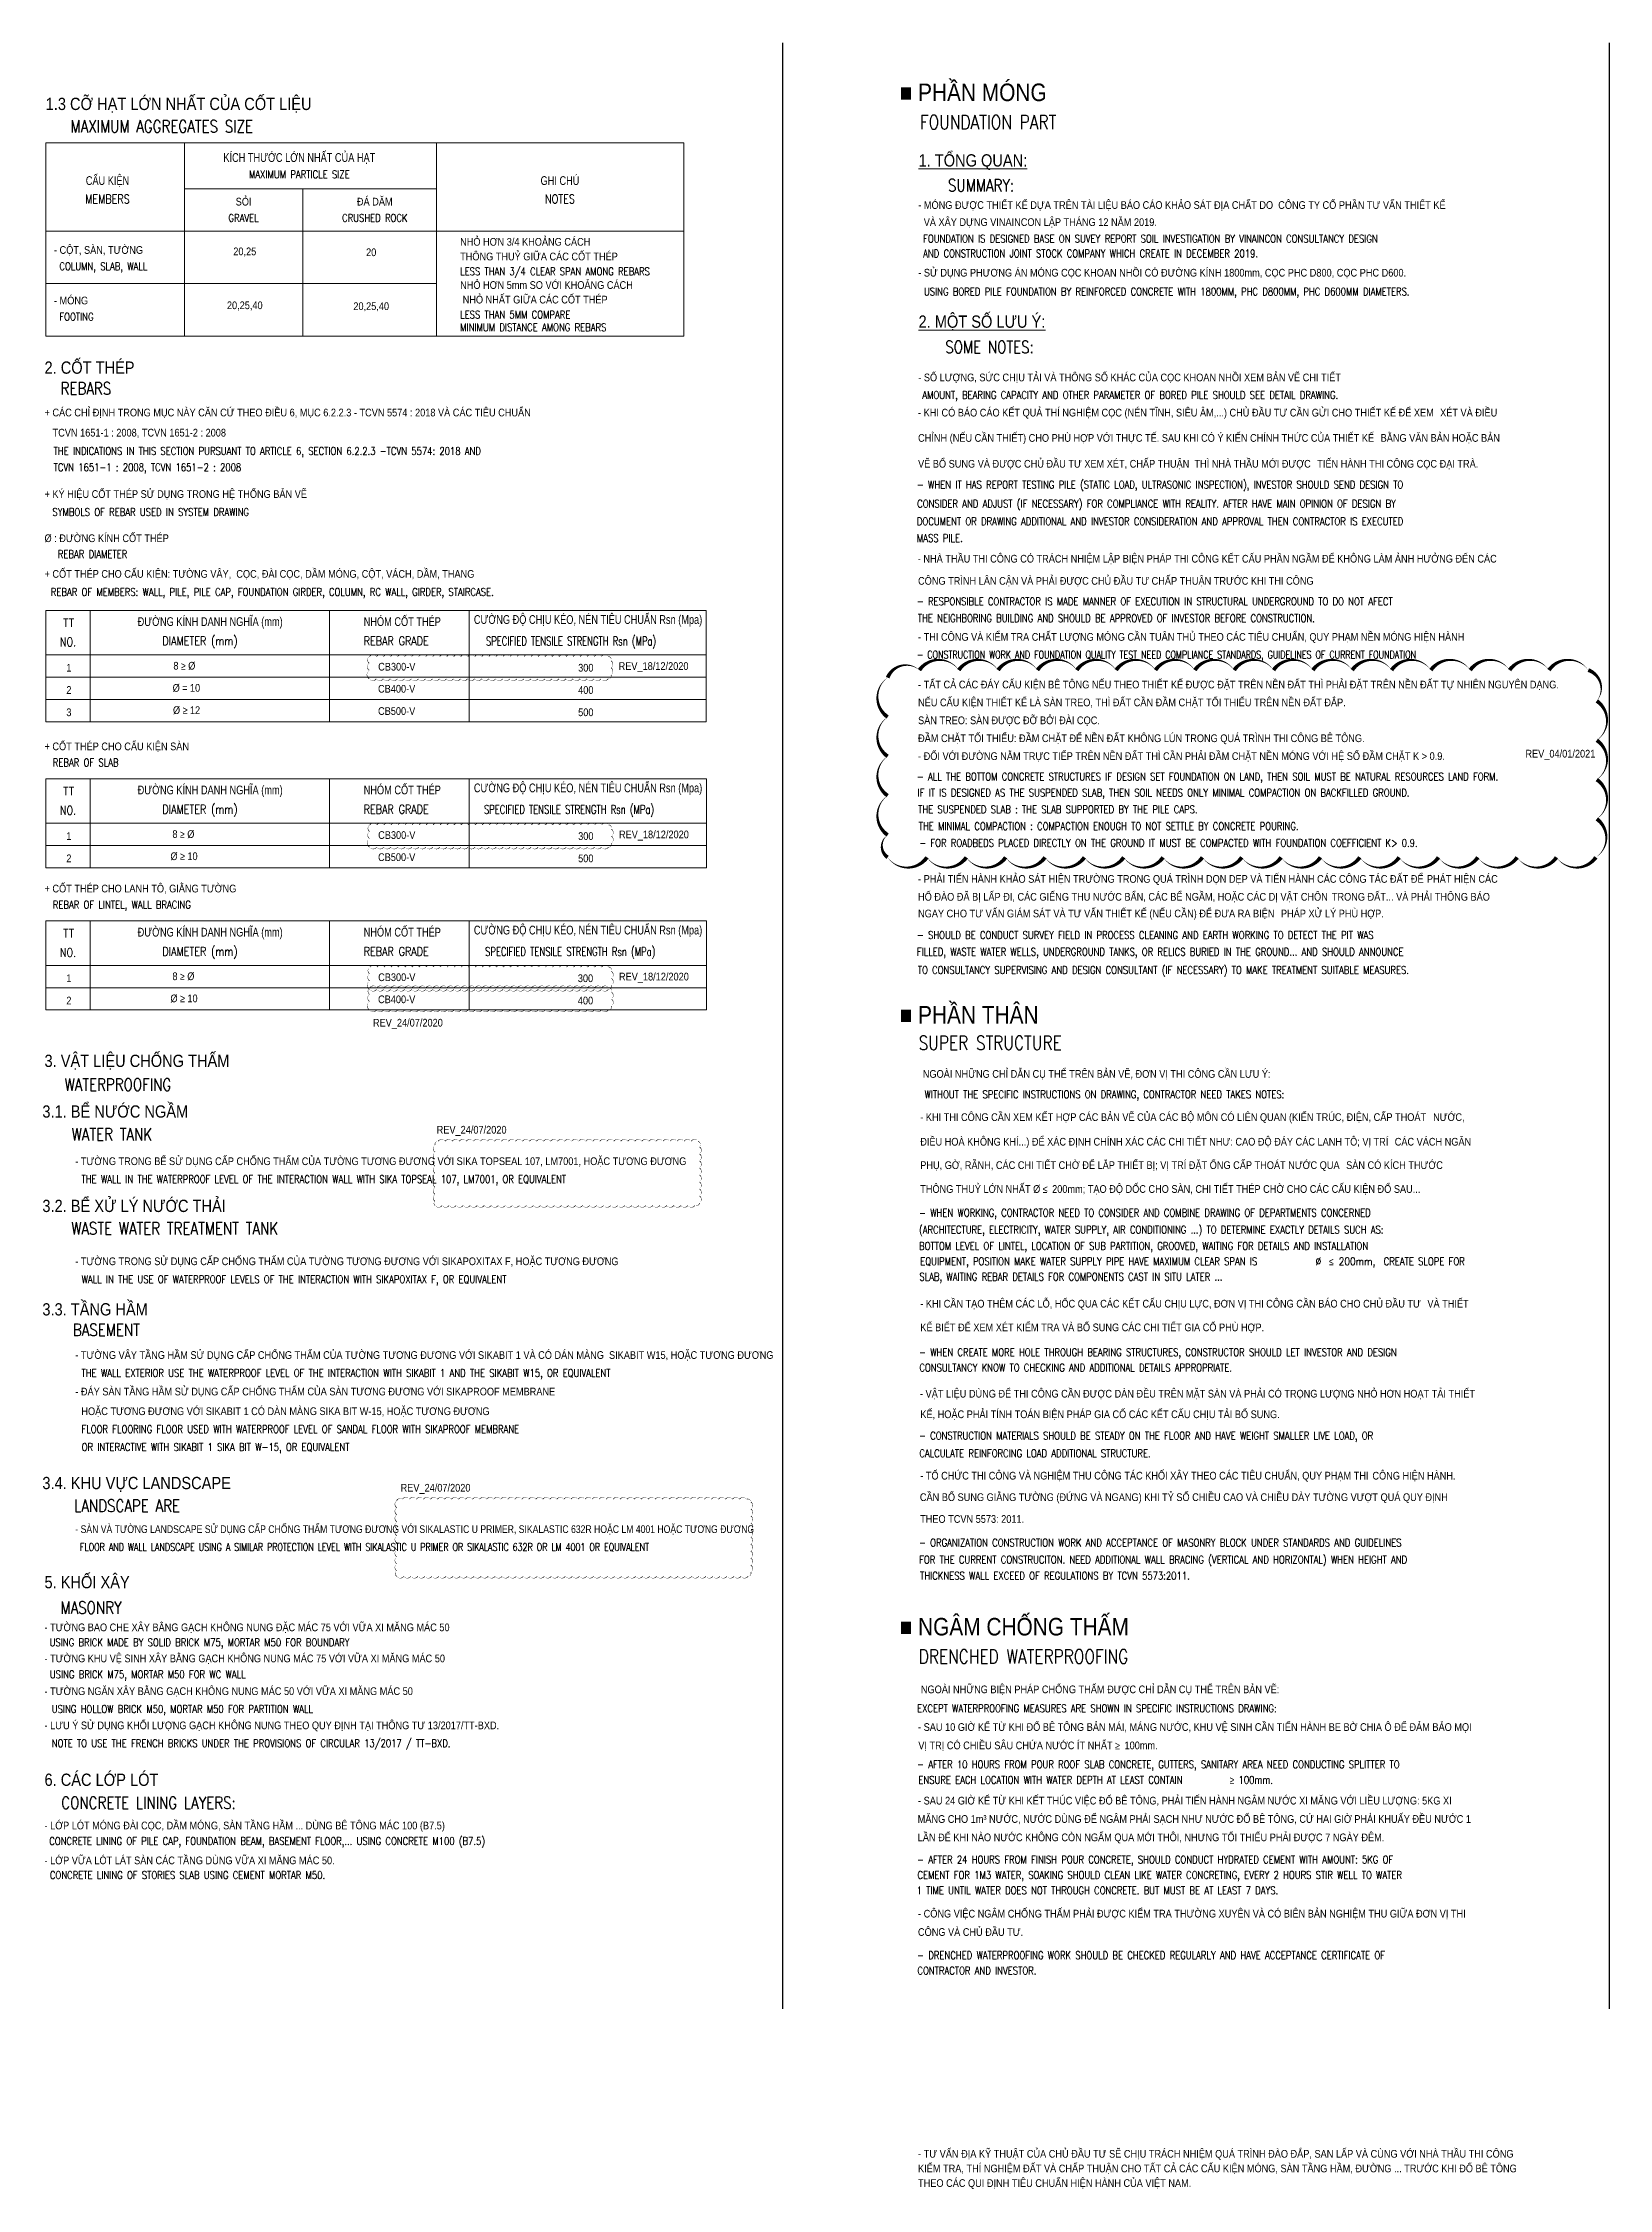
# Model space of a CAD drawing. Header units: millimetres. Extents: x 408913 to 1237273, y -191467 to -86666.
# Drawn here: x 493749 to 538340, y -191467 to -130337 of the extents above; entities that cross this region are included whole.
import ezdxf
from ezdxf.enums import TextEntityAlignment as Align

# ---------------------------------------------------------------- set-up
doc = ezdxf.new("R2010")
doc.units = ezdxf.units.MM
doc.header["$LTSCALE"] = 35
for name, color, linetype, lineweight in [('NDC_S_CONTINUOUS', 3, 'Continuous', 20), ('NDC_S_ENG TEXT', 2, 'Continuous', 9), ('NDC_S_VN TEXT', 7, 'Continuous', 9)]:
    doc.layers.add(name, color=color, linetype=linetype, lineweight=lineweight)
doc.layers.add('STR.Dim_F-CL-B', color=8, linetype='Continuous')
doc.styles.add('MtXpl_Arial_CE', font='arial.ttf')
doc.styles.add('MtXpl_Symbol_1', font='symbol.ttf')
doc.styles.add('NDC_ARIAL', font='arial.ttf', dxfattribs={"width": 0.85})
doc.styles.add('NDC_ROMANS', font='romans.shx', dxfattribs={"width": 0.8})

msp = doc.modelspace()

# ---------------------------------------------------------------- texts
at = {"layer": 'DEFPOINTS', "color": 1, "style": 'NDC_ARIAL', "width": 0.85}
for s, p in [('REV_18/12/2020', (510139.7, -148196.4)), ('REV_04/01/2021', (535959.2, -150691.8)), ('REV_18/12/2020', (510150, -152992)), ('REV_18/12/2020', (510150, -157041.3)), ('REV_24/07/2020', (503144.8, -158354.7)), ('REV_24/07/2020', (504959.8, -161403.7)), ('REV_24/07/2020', (503932.1, -171601.1))]:
    msp.add_text(s, height=220, dxfattribs=at).set_placement(p)
at = {"layer": 'NDC_S_ENG TEXT'}
for s, height, style, width, p in [('MAXIMUM AGGREGATES SIZE', 350, 'NDC_ROMANS', 0.8, (494533.5, -132886.5)), ('FOUNDATION PART', 400, 'NDC_ROMANS', 0.8, (518718.9, -132793.2)), ('SUMMARY:', 350, 'NDC_ROMANS', 0.8, (519516.5, -134569.4)), ('AND CONSTRUCTION JOINT STOCK COMPANY WHICH CREATE IN DECEMBER 2019.', 220, 'NDC_ROMANS', 0.8, (518810.4, -136445.2)), ('FOUNDATION IS DESIGNED BASE ON SUVEY REPORT SOIL INVESTIGATION BY VINAINCON CONSULTANCY DESIGN', 220, 'NDC_ROMANS', 0.8, (518810.4, -136024)), ('USING BORED PILE FOUNDATION BY REINFORCED CONCRETE WITH 1800MM, PHC D800MM, PHC D600MM DIAMETERS.', 220, 'NDC_ROMANS', 0.8, (518834, -137528.8)), ('SOME NOTES:', 350, 'NDC_ROMANS', 0.8, (519440.2, -139172.8)), ('AMOUNT, BEARING CAPACITY AND OTHER PARAMETER OF BORED PILE SHOULD SEE DETAIL DRAWING.', 220, 'NDC_ROMANS', 0.8, (518786, -140476.1)), ('- WHEN IT HAS REPORT TESTING PILE (STATIC LOAD, ULTRASONIC INSPECTION), INVESTOR SHOULD SEND DESIGN TO', 220, 'NDC_ROMANS', 0.8, (518632.6, -143028.2)), ('CONSIDER AND ADJUST (IF NECESSARY) FOR COMPLIANCE WITH REALITY. AFTER HAVE MAIN OPINION OF DESIGN BY', 220, 'NDC_ROMANS', 0.8, (518640.9, -143573)), ('DOCUMENT OR DRAWING ADDITIONAL AND INVESTOR CONSIDERATION AND APPROVAL THEN CONTRACTOR IS EXECUTED', 220, 'NDC_ROMANS', 0.8, (518632.6, -144075.9)), ('MASS PILE.', 220, 'NDC_ROMANS', 0.8, (518632.6, -144552.5)), ('- RESPONSIBLE CONTRACTOR IS MADE MANNER OF EXECUTION IN STRUCTURAL UNDERGROUND TO DO NOT AFECT', 220, 'NDC_ROMANS', 0.8, (518632.6, -146355.7)), ('THE NEIGHBORING BUILDING AND SHOULD BE APPROVED OF INVESTOR BEFORE CONSTRUCTION.', 220, 'NDC_ROMANS', 0.8, (518657.7, -146832.4)), ('NO.', 250, 'NDC_ROMANS', 0.8, (494231.9, -147524.8)), ('DIAMETER (mm)', 250, 'NDC_ROMANS', 0.8, (497149.6, -147495.3)), ('REBAR GRADE', 250, 'NDC_ROMANS', 0.8, (502882, -147495.3)), ('SPECIFIED TENSILE STRENGTH Rsn (MPa)', 250, 'NDC_ROMANS', 0.7, (506364.1, -147498.8)), ('- CONSTRUCTION WORK AND FOUNDATION QUALITY TEST NEED COMPLIANCE STANDARDS, GUIDELINES OF CURRENT FOUNDATION', 220, 'NDC_ROMANS', 0.75, (518632.6, -147870.8)), ('- ALL THE BOTTOM CONCRETE STRUCTURES IF DESIGN SET FOUNDATION ON LAND, THEN SOIL MUST BE NATURAL RESOURCES LAND FORM.', 220, 'NDC_ROMANS', 0.8, (518632.6, -151343.9)), ('IF IT IS DESIGNED AS THE SUSPENDED SLAB, THEN SOIL NEEDS ONLY MINIMAL COMPACTION ON BACKFILLED GROUND.', 220, 'NDC_ROMANS', 0.8, (518650.4, -151803.1)), ('NO.', 250, 'NDC_ROMANS', 0.8, (494231.9, -152320.4)), ('DIAMETER (mm)', 250, 'NDC_ROMANS', 0.8, (497149.6, -152290.8)), ('REBAR GRADE', 250, 'NDC_ROMANS', 0.8, (502882, -152290.8)), ('SPECIFIED TENSILE STRENGTH Rsn (MPa)', 250, 'NDC_ROMANS', 0.7, (506306.7, -152294.3)), ('THE SUSPENDED SLAB : THE SLAB SUPPORTED BY THE PILE CAPS.', 220, 'NDC_ROMANS', 0.8, (518667.2, -152279.8)), ('THE MINIMAL COMPACTION : COMPACTION ENOUGH TO NOT SETTLE BY CONCRETE POURING.', 220, 'NDC_ROMANS', 0.8, (518683.9, -152756.5)), ('- FOR ROADBEDS PLACED DIRECTLY ON THE GROUND IT MUST BE COMPACTED WITH FOUNDATION COEFFICIENT K> 0.9.', 220, 'NDC_ROMANS', 0.8, (518700.7, -153233.1)), ('- SHOULD BE CONDUCT SURVEY FIELD IN PROCESS CLEANING AND EARTH WORKING TO DETECT THE PIT WAS', 220, 'NDC_ROMANS', 0.8, (518632.6, -155859.2)), ('NO.', 250, 'NDC_ROMANS', 0.8, (494231.9, -156369.7)), ('DIAMETER (mm)', 250, 'NDC_ROMANS', 0.8, (497149.6, -156340.2)), ('REBAR GRADE', 250, 'NDC_ROMANS', 0.8, (502882, -156340.2)), ('SPECIFIED TENSILE STRENGTH Rsn (MPa)', 250, 'NDC_ROMANS', 0.7, (506339.9, -156343.7)), ('FILLED, WASTE WATER WELLS, UNDERGROUND TANKS, OR RELICS BURIED IN THE GROUND... AND SHOULD ANNOUNCE', 220, 'NDC_ROMANS', 0.8, (518632.6, -156335.9)), ('TO CONSULTANCY SUPERVISING AND DESIGN CONSULTANT (IF NECESSARY) TO MAKE TREATMENT SUITABLE MEASURES.', 220, 'NDC_ROMANS', 0.8, (518657.7, -156854.4)), ('SUPER STRUCTURE', 400, 'NDC_ROMANS', 0.8, (518681.4, -159018.4)), (' WITHOUT THE SPECIFIC INSTRUCTIONS ON DRAWING, CONTRACTOR NEED TAKES NOTES:', 220, 'NDC_ROMANS', 0.8, (518728, -160395.9)), ('- WHEN WORKING, CONTRACTOR NEED TO CONSIDER AND COMBINE DRAWING OF DEPARTMENTS CONCERNED', 220, 'NDC_ROMANS', 0.8, (518694.5, -163769.5)), ('(ARCHITECTURE, ELECTRICITY, WATER SUPPLY, AIR CONDITIONING ...) TO DETERMINE EXACTLY DETAILS SUCH AS:', 220, 'NDC_ROMANS', 0.8, (518694.5, -164251.4)), ('BOTTOM LEVEL OF LINTEL, LOCATION OF SUB PARTITION, GROOVED, WAITING FOR DETAILS AND INSTALLATION', 220, 'NDC_ROMANS', 0.8, (518694.5, -164712.3)), ('EQUIPMENT, POSITION MAKE WATER SUPPLY PIPE HAVE MAXIMUM CLEAR SPAN IS ', 220, 'NDC_ROMANS', 0.8, (518728, -165152.3)), ('Ø ', 220, 'NDC_ROMANS', 0.85, (529983.6, -165152.3)), ('£', 210.8, 'MtXpl_Symbol_1', 0.85, (530366.5, -165152.3)), ('200mm,', 220, 'NDC_ROMANS', 0.85, (530644.2, -165152.3)), (' CREATE SLOPE FOR', 220, 'NDC_ROMANS', 0.8, (531801.8, -165152.3)), ('SLAB, WAITING REBAR DETAILS FOR COMPONENTS CAST IN SITU LATER ...', 220, 'NDC_ROMANS', 0.8, (518702.8, -165592.3)), ('- WHEN CREATE MORE HOLE THROUGH BEARING STRUCTURES, CONSTRUCTOR SHOULD LET INVESTOR AND DESIGN', 220, 'NDC_ROMANS', 0.8, (518694.5, -167739.5)), ('CONSULTANCY KNOW TO CHECKING AND ADDITIONAL DETAILS APPROPRIATE.', 220, 'NDC_ROMANS', 0.8, (518702.8, -168179.5)), ('- CONSTRUCTION MATERIALS SHOULD BE STEADY ON THE FLOOR AND HAVE WEIGHT SMALLER LIVE LOAD, OR', 220, 'NDC_ROMANS', 0.8, (518694.5, -170118.7)), ('CALCULATE REINFORCING LOAD ADDITIONAL STRUCTURE.', 220, 'NDC_ROMANS', 0.8, (518702.8, -170620)), ('- ORGANIZATION CONSTRUCTION WORK AND ACCEPTANCE OF MASONRY BLOCK UNDER STANDARDS AND GUIDELINES', 220, 'NDC_ROMANS', 0.8, (518694.5, -173165.5)), ('FOR THE CURRENT CONSTRUCITON. NEED ADDITIONAL WALL BRACING (VERTICAL AND HORIZONTAL) WHEN HEIGHT AND', 220, 'NDC_ROMANS', 0.8, (518697, -173647.4)), ('THICKNESS WALL EXCEED OF REGULATIONS BY TCVN 5573:2011.', 220, 'NDC_ROMANS', 0.8, (518722.1, -174108.4)), ('DRENCHED WATERPROOFING', 400, 'NDC_ROMANS', 0.8, (518684.5, -176500.8)), ('EXCEPT WATERPROOFING MEASURES ARE SHOWN IN SPECIFIC INSTRUCTIONS DRAWING:', 220, 'NDC_ROMANS', 0.8, (518640, -177885.4)), ('- AFTER 10 HOURS FROM POUR ROOF SLAB CONCRETE, GUTTERS, SANITARY AREA NEED CONDUCTING SPLITTER TO', 220, 'NDC_ROMANS', 0.8, (518640, -179481.6)), ('ENSURE EACH LOCATION WITH WATER DEPTH AT LEAST CONTAIN ', 220, 'NDC_ROMANS', 0.8, (518673.6, -179921.6)), ('100mm.', 220, 'NDC_ROMANS', 0.8, (527790.1, -179921.6)), ('³', 210.8, 'MtXpl_Symbol_1', 0.8, (527540.6, -179921.6)), ('- AFTER 24 HOURS FROM FINISH POUR CONCRETE, SHOULD CONDUCT HYDRATED CEMENT WITH AMOUNT: 5KG OF', 220, 'NDC_ROMANS', 0.8, (518640, -182190.4)), ('CEMENT FOR 1M3 WATER, SOAKING SHOULD CLEAN LIKE WATER CONCRETING, EVERY 2 HOURS STIR WELL TO WATER', 220, 'NDC_ROMANS', 0.8, (518649.7, -182630.4)), ('1 TIME UNTIL WATER DOES NOT THROUGH CONCRETE. BUT MUST BE AT LEAST 7 DAYS.', 220, 'NDC_ROMANS', 0.8, (518624.5, -183070.4)), ('- DRENCHED WATERPROOFING WORK SHOULD BE CHECKED REGULARLY AND HAVE ACCEPTANCE CERTIFICATE OF', 220, 'NDC_ROMANS', 0.8, (518640, -184914.7)), ('CONTRACTOR AND INVESTOR.', 220, 'NDC_ROMANS', 0.8, (518648.4, -185354.7))]:
    msp.add_text(s, height=height, dxfattribs=dict(at, style=style, width=width)).set_placement(p)
at = {"layer": 'NDC_S_ENG TEXT', "ltscale": 30, "style": 'NDC_ROMANS', "width": 0.8}
for s, height, p in [('MAXIMUM PARTICLE SIZE', 220, (501049.3, -134189.2)), ('MEMBERS', 250, (495587.6, -134908.1)), ('NOTES', 250, (508470.1, -134908.1)), ('GRAVEL', 220, (499462.3, -135430.8)), ('CRUSHED ROCK', 220, (503197.1, -135430.8))]:
    msp.add_text(s, height=height, dxfattribs=at).set_placement(p, align=Align.CENTER)
at = {"layer": 'NDC_S_ENG TEXT', "ltscale": 30, "style": 'NDC_ROMANS'}
for s, height, width, p in [('COLUMN, SLAB, WALL', 220, 0.8, (494218.4, -136807.4)), ('LESS THAN 3/4 CLEAR SPAN AMONG REBARS', 220, 0.8, (505627.6, -136956.2)), ('FOOTING', 220, 0.8, (494218.4, -138246.9)), ('LESS THAN 5MM COMPARE ', 220, 0.8, (505627.6, -138184.3)), ('MINIMUM DISTANCE AMONG REBARS', 220, 0.8, (505627.6, -138546.3)), ('REBARS', 350, 0.8, (494252, -140352.5)), ('THE INDICATIONS IN THIS SECTION PURSUANT TO ARTICLE 6, SECTION 6.2.2.3 -TCVN 5574: 2018 AND', 220, 0.8, (494054.4, -142072.2)), ('TCVN 1651-1 : 2008, TCVN 1651-2 : 2008', 220, 0.8, (494054.4, -142534.2)), ('SYMBOLS OF REBAR USED IN SYSTEM DRAWING', 220, 0.8, (494020.5, -143810.8)), ('REBAR DIAMETER', 220, 0.8, (494174.8, -145008.5)), ('REBAR OF MEMBERS: WALL, PILE, PILE CAP, FOUNDATION GIRDER, COLUMN, RC WALL, GIRDER, STAIRCASE.', 220, 0.8, (493973.7, -146085.4)), ('REBAR OF SLAB', 220, 0.8, (494030.5, -150943.3)), ('REBAR OF LINTEL, WALL BRACING', 220, 0.8, (494030.5, -154992.7)), ('WATERPROOFING', 350, 0.8, (494366, -160182.4)), ('WATER TANK', 350, 0.8, (494566.6, -161597.8)), ('THE WALL IN THE WATERPROOF LEVEL OF THE INTERACTION WALL WITH SIKA TOPSEAL 107, LM7001, OR EQUIVALENT', 220, 0.8, (494848.2, -162810.9)), ('WASTE WATER TREATMENT TANK', 350, 0.8, (494553.5, -164275.7)), ('WALL IN THE USE OF WATERPROOF LEVELS OF THE INTERACTION WITH SIKAPOXITAX F, OR EQUIVALENT', 220, 0.8, (494848.2, -165661.3)), ('BASEMENT', 350, 0.8, (494600.7, -167167)), ('THE WALL EXTERIOR USE THE WATERPROOF LEVEL OF THE INTERACTION WITH SIKABIT 1 AND THE SIKABIT W15, OR EQUIVALENT', 220, 0.8, (494848.2, -168331.4)), ('FLOOR FLOORING FLOOR USED WITH WATERPROOF LEVEL OF SANDAL FLOOR WITH SIKAPROOF MEMBRANE', 220, 0.8, (494848.2, -169932)), ('OR INTERACTIVE WITH SIKABIT 1 SIKA BIT W-15, OR EQUIVALENT', 220, 0.8, (494852, -170443)), ('LANDSCAPE ARE', 350, 0.8, (494638.2, -172179.2)), ('FLOOR AND WALL LANDSCAPE USING A SIMILAR PROTECTION LEVEL WITH SIKALASTIC U PRIMER OR SIKALASTIC 632R OR LM 4001 OR EQUIVALENT', 220, 0.75, (494804.1, -173290.7)), ('MASONRY', 350, 0.8, (494249.6, -175079.3)), ('USING BRICK MADE BY SOLID BRICK M75, MORTAR M50 FOR BOUNDARY', 220, 0.8, (493940, -176006.9)), ('USING BRICK M75, MORTAR M50 FOR WC WALL', 220, 0.8, (493945.6, -176918.4)), ('USING HOLLOW BRICK M50, MORTAR M50 FOR PARTITION WALL', 220, 0.8, (494000.9, -177903.2)), ('NOTE TO USE THE FRENCH BRICKS UNDER THE PROVISIONS OF CIRCULAR 13/2017 / TT-BXD.', 220, 0.8, (494000.9, -178877.4)), ('CONCRETE LINING LAYERS:', 350, 0.8, (494271, -180640.1)), ('CONCRETE LINING OF PILE CAP, FOUNDATION BEAM, BASEMENT FLOOR,... USING CONCRETE M100 (B7.5)', 220, 0.8, (493929.4, -181665.6)), ('CONCRETE LINING OF STORIES SLAB USING CEMENT MORTAR M50.', 220, 0.8, (493947.5, -182634.4))]:
    msp.add_text(s, height=height, dxfattribs=dict(at, width=width)).set_placement(p)
at = {"layer": 'NDC_S_VN TEXT'}
for s, height, style, width, p in [('■ PHẦN MÓNG', 500, 'NDC_ARIAL', 0.85, (518142.5, -131994.7)), ('%%U1. TỔNG QUAN:', 350, 'NDC_ARIAL', 0.85, (518680, -133858)), ('- MÓNG ĐƯỢC THIẾT KẾ DỰA TRÊN TÀI LIỆU BÁO CÁO KHẢO SÁT ĐỊA CHẤT DO  CÔNG TY CỔ PHẦN TƯ VẤN THIẾT KẾ ', 220, 'NDC_ARIAL', 0.85, (518671.7, -135064.8)), ('VÀ XÂY DỰNG VINAINCON LẬP THÁNG 12 NĂM 2019.', 220, 'NDC_ARIAL', 0.85, (518826.9, -135551.2)), ('- SỬ DỤNG PHƯƠNG ÁN MÓNG CỌC KHOAN NHỒI CÓ ĐƯỜNG KÍNH 1800mm, CỌC PHC D800, CỌC PHC D600.', 220, 'NDC_ARIAL', 0.85, (518671.7, -136992.5)), ('%%U2. MỘT SỐ LƯU Ý:', 350, 'NDC_ARIAL', 0.85, (518680, -138450.5)), ('- SỐ LƯỢNG, SỨC CHỊU TẢI VÀ THÔNG SỐ KHÁC CỦA CỌC KHOAN NHỒI XEM BẢN VẼ CHI TIẾT', 220, 'NDC_ARIAL', 0.85, (518671.7, -139975.7)), ('- KHI CÓ BÁO CÁO KẾT QUẢ THÍ NGHIỆM CỌC (NÉN TĨNH, SIÊU ÂM,...) CHỦ ĐẦU TƯ CẦN GỬI CHO THIẾT KẾ ĐỂ XEM ', 220, 'MtXpl_Arial_CE', 0.85, (518666.1, -140977.5)), ('XÉT VÀ ĐIỀU', 220.001, 'MtXpl_Arial_CE', 0.85, (533530.4, -140977.5)), ('CHỈNH (NẾU CẦN THIẾT) CHO PHÙ HỢP VỚI THỰC TẾ. SAU KHI CÓ Ý KIẾN CHÍNH THỨC CỦA THIẾT KẾ ', 220.001, 'MtXpl_Arial_CE', 0.85, (518666.1, -141698)), ('BẰNG VĂN BẢN HOẶC BẢN', 220.001, 'MtXpl_Arial_CE', 0.85, (531836, -141698)), ('VẼ BỔ SUNG VÀ ĐƯỢC CHỦ ĐẦU TƯ XEM XÉT, CHẤP THUẬN  THÌ NHÀ THẦU MỚI ĐƯỢC ', 220.001, 'MtXpl_Arial_CE', 0.85, (518666.1, -142434.8)), ('TIẾN HÀNH THI CÔNG CỌC ĐẠI TRÀ.', 220.001, 'MtXpl_Arial_CE', 0.85, (530031.7, -142434.8)), ('- NHÀ THẦU THI CÔNG CÓ TRÁCH NHIỆM LẬP BIỆN PHÁP THI CÔNG KẾT CẤU PHẦN NGẦM ĐỂ KHÔNG LÀM ẢNH HƯỞNG ĐẾN CÁC', 220.0009, 'MtXpl_Arial_CE', 0.85, (518657.8, -145138.9)), ('CÔNG TRÌNH LÂN CẬN VÀ PHẢI ĐƯỢC CHỦ ĐẦU TƯ CHẤP THUẬN TRƯỚC KHI THI CÔNG', 220.001, 'MtXpl_Arial_CE', 0.85, (518666.1, -145769.9)), ('ĐƯỜNG KÍNH DANH NGHĨA (mm)', 250, 'NDC_ARIAL', 0.75, (496445.6, -146945.2)), ('NHÓM CỐT THÉP', 250, 'NDC_ARIAL', 0.75, (502882, -146945.2)), ('TT', 250, 'NDC_ARIAL', 0.75, (494321.5, -146974.8)), ('- THI CÔNG VÀ KIỂM TRA CHẤT LƯỢNG MÓNG CẦN TUÂN THỦ THEO CÁC TIÊU CHUẨN, QUY PHẠM NỀN MÓNG HIỆN HÀNH ', 220.0003, 'MtXpl_Arial_CE', 0.85, (518666.1, -147365.6)), ('1', 220, 'NDC_ARIAL', 0.85, (494415.1, -148243.7)), ('CB300-V', 220, 'NDC_ARIAL', 0.85, (503294.1, -148214.5)), ('300', 220, 'NDC_ARIAL', 0.85, (508987.9, -148243.7)), ('- TẤT CẢ CÁC ĐÁY CẤU KIỆN BÊ TÔNG NẾU THEO THIẾT KẾ ĐƯỢC ĐẶT TRÊN NỀN ĐẤT THÌ PHẢI ĐẶT TRÊN NỀN ĐẤT TỰ NHIÊN NGUYÊN DẠNG.', 220.0016, 'MtXpl_Arial_CE', 0.85, (518666.1, -148722.3)), ('2', 220, 'NDC_ARIAL', 0.85, (494415.1, -148878.2)), ('CB400-V', 220, 'NDC_ARIAL', 0.85, (503290.7, -148843.6)), ('400', 220, 'NDC_ARIAL', 0.85, (508987.9, -148878.2)), ('NẾU CẤU KIỆN THIẾT KẾ LÀ SÀN TREO, THÌ ĐẤT CẦN ĐẦM CHẶT TỐI THIỂU TRÊN NỀN ĐẤT ĐẮP.', 220.002, 'MtXpl_Arial_CE', 0.85, (518666.1, -149232.2)), ('3', 220, 'NDC_ARIAL', 0.85, (494415.1, -149512.6)), ('CB500-V', 220, 'NDC_ARIAL', 0.85, (503290.7, -149478)), ('500', 220, 'NDC_ARIAL', 0.85, (508987.9, -149512.6)), ('SÀN TREO: SÀN ĐƯỢC ĐỠ BỞI ĐÀI CỌC.', 220.002, 'MtXpl_Arial_CE', 0.85, (518666.1, -149742)), ('ĐẦM CHẶT TỐI THIỂU: ĐẦM CHẶT ĐỂ NỀN ĐẤT KHÔNG LÚN TRONG QUÁ TRÌNH THI CÔNG BÊ TÔNG.', 220.002, 'MtXpl_Arial_CE', 0.85, (518666.1, -150251.9)), ('- ĐỐI VỚI ĐƯỜNG NẰM TRỰC TIẾP TRÊN NỀN ĐẤT THÌ CẦN PHẢI ĐẦM CHẶT NỀN MÓNG VỚI HỆ SỐ ĐẦM CHẶT K > 0.9.', 220.0016, 'MtXpl_Arial_CE', 0.85, (518666.1, -150761.8)), ('TT', 250, 'NDC_ARIAL', 0.75, (494321.5, -151770.3)), ('ĐƯỜNG KÍNH DANH NGHĨA (mm)', 250, 'NDC_ARIAL', 0.75, (496445.6, -151740.8)), ('NHÓM CỐT THÉP', 250, 'NDC_ARIAL', 0.75, (502882, -151740.8)), ('1', 220, 'NDC_ARIAL', 0.85, (494415.1, -153039.3)), ('CB300-V', 220, 'NDC_ARIAL', 0.85, (503294.1, -153010.1)), ('300', 220, 'NDC_ARIAL', 0.85, (508987.9, -153039.3)), ('CB500-V', 220, 'NDC_ARIAL', 0.85, (503290.7, -153639.1)), ('2', 220, 'NDC_ARIAL', 0.85, (494415.1, -153673.7)), ('500', 220, 'NDC_ARIAL', 0.85, (508987.9, -153673.7)), ('- PHẢI TIẾN HÀNH KHẢO SÁT HIỆN TRƯỜNG TRONG QUÁ TRÌNH DỌN DẸP VÀ TIẾN HÀNH CÁC CÔNG TÁC ĐẤT ĐỂ ', 220.001, 'MtXpl_Arial_CE', 0.85, (518666.1, -154258.9)), ('PHÁT HIỆN CÁC', 220, 'MtXpl_Arial_CE', 0.85, (533154.5, -154258.9)), ('HỐ ĐÀO ĐÃ BỊ LẤP ĐI, CÁC GIẾNG THU NƯỚC BẨN, CÁC BỂ NGẦM, HOẶC CÁC DỊ VẬT CHÔN ', 220, 'MtXpl_Arial_CE', 0.85, (518666.1, -154768.8)), ('TRONG ĐẤT... VÀ PHẢI THÔNG BÁO', 220, 'MtXpl_Arial_CE', 0.85, (530447.7, -154768.8)), ('NGAY CHO TƯ VẤN GIÁM SÁT VÀ TƯ VẤN THIẾT KẾ (NẾU CẦN) ĐỂ ĐƯA RA BIỆN ', 220, 'MtXpl_Arial_CE', 0.85, (518666.1, -155244.6)), ('PHÁP XỬ LÝ PHÙ HỢP.', 220, 'MtXpl_Arial_CE', 0.85, (528997.8, -155244.6)), ('TT', 250, 'NDC_ARIAL', 0.75, (494321.5, -155819.7)), ('ĐƯỜNG KÍNH DANH NGHĨA (mm)', 250, 'NDC_ARIAL', 0.75, (496445.6, -155790.1)), ('NHÓM CỐT THÉP', 250, 'NDC_ARIAL', 0.75, (502882, -155790.1)), ('1', 220, 'NDC_ARIAL', 0.85, (494415.1, -157088.6)), ('CB300-V', 220, 'NDC_ARIAL', 0.85, (503294.1, -157059.4)), ('300', 220, 'NDC_ARIAL', 0.85, (508978.8, -157088.6)), ('2', 220, 'NDC_ARIAL', 0.85, (494415.1, -157723.1)), ('CB400-V', 220, 'NDC_ARIAL', 0.85, (503290.7, -157688.5)), ('400', 220, 'NDC_ARIAL', 0.85, (508978.8, -157723.1)), ('■ PHẦN THÂN', 500, 'NDC_ARIAL', 0.85, (518142.5, -158268.1)), (' NGOÀI NHỮNG CHỈ DẪN CỤ THỂ TRÊN BẢN VẼ, ĐƠN VỊ THI CÔNG CẦN LƯU Ý:', 220, 'NDC_ARIAL', 0.85, (518728, -159813.4)), ('- KHI THI CÔNG CẦN XEM KẾT HỢP CÁC BẢN VẼ CỦA CÁC BỘ MÔN CÓ LIÊN QUAN (KIẾN TRÚC, ĐIỆN, CẤP THOÁT ', 220, 'NDC_ARIAL', 0.85, (518728, -161044.2)), ('NƯỚC,', 220, 'NDC_ARIAL', 0.85, (533329.8, -161044.2)), ('ĐIỀU HOÀ KHÔNG KHÍ...) ĐỂ XÁC ĐỊNH CHÍNH XÁC CÁC CHI TIẾT NHƯ: CAO ĐỘ ĐÁY CÁC LANH TÔ; VỊ TRÍ ', 220, 'NDC_ARIAL', 0.85, (518728, -161745.2)), ('CÁC VÁCH NGĂN', 220, 'NDC_ARIAL', 0.85, (532237.5, -161745.2)), ('PHỤ, GỜ, RÃNH, CÁC CHI TIẾT CHỜ ĐỂ LẮP THIẾT BỊ; VỊ TRÍ ĐẶT ỐNG CẤP THOÁT NƯỚC QUA ', 220, 'NDC_ARIAL', 0.85, (518728, -162411.5)), ('SÀN CÓ KÍCH THƯỚC', 220, 'NDC_ARIAL', 0.85, (530854, -162411.5)), ('THÔNG THUỶ LỚN NHẤT Ø ', 220, 'NDC_ARIAL', 0.85, (518728, -163091.2)), ('£', 210.8, 'MtXpl_Symbol_1', 0.85, (522217.6, -163091.2)), ('200mm; TẠO ĐỘ DỐC CHO SÀN, CHI TIẾT THÉP CHỜ CHO CÁC CẤU KIỆN ĐỔ SAU...', 220, 'NDC_ARIAL', 0.85, (522482.6, -163091.2)), ('- KHI CẦN TẠO THÊM CÁC LỖ, HỐC QUA CÁC KẾT CẤU CHỊU LỰC, ĐƠN VỊ THI CÔNG CẦN BÁO CHO CHỦ ĐẦU TƯ ', 220, 'NDC_ARIAL', 0.85, (518728, -166358.2)), ('VÀ THIẾT', 220, 'NDC_ARIAL', 0.85, (533167.6, -166358.2)), ('KẾ BIẾT ĐỂ XEM XÉT KIỂM TRA VÀ BỔ SUNG CÁC CHI TIẾT GIA CỐ PHÙ HỢP.', 220, 'NDC_ARIAL', 0.85, (518730.2, -167033.1)), ('- VẬT LIỆU DÙNG ĐỂ THI CÔNG CẦN ĐƯỢC DÀN ĐỀU TRÊN MẶT SÀN VÀ PHẢI CÓ TRỌNG LƯỢNG NHỎ HƠN HOẠT TẢI THIẾT', 220, 'NDC_ARIAL', 0.85, (518719.7, -168922.1)), ('KẾ, HOẶC PHẢI TÍNH TOÁN BIỆN PHÁP GIA CỐ CÁC KẾT CẤU CHỊU TẢI BỔ SUNG.', 220, 'NDC_ARIAL', 0.85, (518730.5, -169507.4)), ('- TỔ CHỨC THI CÔNG VÀ NGHIỆM THU CÔNG TÁC KHỐI XÂY THEO CÁC TIÊU CHUẨN, QUY PHẠM THI', 220, 'NDC_ARIAL', 0.85, (518728, -171256.2)), ('CÔNG HIỆN HÀNH.', 220, 'NDC_ARIAL', 0.85, (531602.5, -171257.9)), ('CẦN BỔ SUNG GIẰNG TƯỜNG (ĐỨNG VÀ NGANG) KHI TỶ SỐ CHIỀU CAO VÀ CHIỀU DÀY TƯỜNG VƯỢT QUÁ QUY ĐỊNH', 220, 'NDC_ARIAL', 0.85, (518717.5, -171869.2)), ('THEO TCVN 5573: 2011.', 220, 'NDC_ARIAL', 0.85, (518724.4, -172489.8)), ('■ NGÂM CHỐNG THẤM', 500, 'NDC_ARIAL', 0.85, (518142.5, -175698.5)), (' NGOÀI NHỮNG BIỆN PHÁP CHỐNG THẤM ĐƯỢC CHỈ DẪN CỤ THỂ TRÊN BẢN VẼ:', 220, 'NDC_ARIAL', 0.85, (518673.6, -177343.7)), ('- SAU 10 GIỜ KỂ TỪ KHI ĐỔ BÊ TÔNG BẢN MÁI, MÁNG NƯỚC, KHU VỆ SINH CẦN TIẾN HÀNH BE BỜ CHIA Ô ĐỂ ĐẢM BẢO MỌI', 220, 'NDC_ARIAL', 0.85, (518665.3, -178416.3)), ('VỊ TRỊ CÓ CHIỀU SÂU CHỨA NƯỚC ÍT NHẤT ', 220, 'NDC_ARIAL', 0.85, (518673.6, -178939.6)), ('³', 210.8, 'MtXpl_Symbol_1', 0.85, (524278.6, -178939.6)), ('100mm.', 220, 'NDC_ARIAL', 0.85, (524543.7, -178939.6)), ('- SAU 24 GIỜ KỂ TỪ KHI KẾT THÚC VIỆC ĐỔ BÊ TÔNG, PHẢI TIẾN HÀNH NGÂM NƯỚC XI MĂNG VỚI LIỀU LƯỢNG: 5KG XI', 220, 'NDC_ARIAL', 0.85, (518665.3, -180512.5)), ('MĂNG CHO 1m³ NƯỚC, NƯỚC DÙNG ĐỂ NGÂM PHẢI SẠCH NHƯ NƯỚC ĐỔ BÊ TÔNG, CỨ HAI GIỜ PHẢI KHUẤY ĐỀU NƯỚC 1', 220, 'NDC_ARIAL', 0.85, (518655.4, -181035.8)), ('LẦN ĐỂ KHI NÀO NƯỚC KHÔNG CÒN NGẤM QUA MỚI THÔI, NHƯNG TỐI THIỂU PHẢI ĐƯỢC 7 NGÀY ĐÊM.', 220, 'NDC_ARIAL', 0.85, (518655.7, -181559.1)), ('CÔNG VÀ CHỦ ĐẦU TƯ.', 220, 'NDC_ARIAL', 0.85, (518663.1, -184255.4)), ('- CÔNG VIỆC NGÂM CHỐNG THẤM PHẢI ĐƯỢC KIỂM TRA THƯỜNG XUYÊN VÀ CÓ BIÊN BẢN NGHIỆM THU GIỮA ĐƠN VỊ THI', 220, 'NDC_ARIAL', 0.85, (518665.3, -183732.1)), ('- TƯ VẤN ĐỊA KỸ THUẬT CỦA CHỦ ĐẦU TƯ SẼ CHỊU TRÁCH NHIỆM QUÁ TRÌNH ĐÀO ĐẮP, SAN LẤP VÀ CÙNG VỚI NHÀ THẦU THI CÔNG', 220.0016, 'MtXpl_Arial_CE', 0.85, (518666.1, -190572.3)), ('KIỂM TRA, THÍ NGHIỆM ĐẤT VÀ CHẤP THUẬN CHO TẤT CẢ CÁC CẤU KIỆN MÓNG, SÀN TẦNG HẦM, ĐƯỜNG ... TRƯỚC KHI ĐỔ BÊ TÔNG', 220.0016, 'MtXpl_Arial_CE', 0.85, (518666.1, -190989.2)), ('THEO CÁC QUI ĐỊNH TIÊU CHUẨN HIỆN HÀNH CỦA VIỆT NAM.', 220.002, 'MtXpl_Arial_CE', 0.85, (518666.1, -191406.2))]:
    msp.add_text(s, height=height, dxfattribs=dict(at, style=style, width=width)).set_placement(p)
at = {"layer": 'NDC_S_VN TEXT', "style": 'NDC_ARIAL', "width": 0.85}
msp.add_text('1.3 CỠ HẠT LỚN NHẤT CỦA CỐT LIỆU ', height=350, dxfattribs=at).set_placement((493827.2, -132074.1), align=Align.MIDDLE_LEFT)
at = {"layer": 'NDC_S_VN TEXT', "ltscale": 30, "style": 'NDC_ARIAL'}
for s, height, width, p in [('KÍCH THƯỚC LỚN NHẤT CỦA HẠT', 250, 0.75, (501049.3, -133726.6)), ('CẤU KIỆN', 250, 0.75, (495587.6, -134383.1)), ('GHI CHÚ', 250, 0.75, (508470.1, -134383.1)), ('SỎI', 220, 0.85, (499462.3, -134968.2)), ('ĐÁ DĂM', 220, 0.85, (503197.1, -134968.2)), ('20,25', 220, 0.85, (499495.9, -136385.2)), ('20', 220, 0.85, (503095.7, -136410.6)), ('20,25,40', 220, 0.85, (499495.9, -137920.3)), ('20,25,40', 220, 0.85, (503095.7, -137945.8))]:
    msp.add_text(s, height=height, dxfattribs=dict(at, width=width)).set_placement(p, align=Align.CENTER)
for s, height, width, p in [('- CỘT, SÀN, TƯỜNG', 220, 0.85, (494063.6, -136344.8)), ('THÔNG THUỶ GIỮA CÁC CỐT THÉP', 220, 0.85, (505627.6, -136530.3)), ('NHỎ HƠN 3/4 KHOẢNG CÁCH ', 220, 0.85, (505627.6, -136113)), ('- MÓNG', 220, 0.85, (494063.6, -137784.3)), ('NHỎ HƠN 5mm SO VỚI KHOẢNG CÁCH', 220, 0.85, (505627.6, -137343.8)), (' NHỎ NHẤT GIỮA CÁC CỐT THÉP', 220, 0.85, (505627.6, -137758.4)), ('2. CỐT THÉP', 350, 0.85, (493794.1, -139760.1)), ('+ CÁC CHỈ ĐỊNH TRONG MỤC NÀY CĂN CỨ THEO ĐIỀU 6, MỤC 6.2.2.3 - TCVN 5574 : 2018 VÀ CÁC TIÊU CHUẨN ', 220, 0.85, (493794.1, -140975.1)), ('TCVN 1651-1 : 2008, TCVN 1651-2 : 2008', 220, 0.85, (494023.9, -141548.6)), ('+ KÝ HIỆU CỐT THÉP SỬ DỤNG TRONG HỆ THỐNG BẢN VẼ', 220, 0.85, (493794.1, -143296.6)), ('%%C : ĐƯỜNG KÍNH CỐT THÉP', 220, 0.85, (493794.1, -144555)), ('+ CỐT THÉP CHO CẤU KIỆN: TƯỜNG VÂY,  CỌC, ĐÀI CỌC, DẦM MÓNG, CỘT, VÁCH, DẦM, THANG', 220, 0.85, (493794.1, -145571.2)), ('+ CỐT THÉP CHO CẤU KIỆN SÀN', 220, 0.85, (493794.1, -150484.2)), ('+ CỐT THÉP CHO LANH TÔ, GIẰNG TƯỜNG', 220, 0.85, (493794.1, -154533.6)), ('3. VẬT LIỆU CHỐNG THẤM', 350, 0.85, (493794.1, -159505.6)), ('3.1. BỂ NƯỚC NGẦM', 350, 0.85, (493733.4, -160949.1)), ('- TƯỜNG TRONG BỂ SỬ DỤNG CẤP CHỐNG THẤM CỦA TƯỜNG TƯƠNG ĐƯƠNG VỚI SIKA TOPSEAL 107, LM7001, HOẶC TƯƠNG ĐƯƠNG', 220, 0.85, (494671.6, -162299.8)), ('3.2. BỂ XỬ LÝ NƯỚC THẢI', 350, 0.85, (493733.4, -163637.3)), ('- TƯỜNG TRONG SỬ DỤNG CẤP CHỐNG THẤM CỦA TƯỜNG TƯƠNG ĐƯƠNG VỚI SIKAPOXITAX F, HOẶC TƯƠNG ĐƯƠNG', 220, 0.85, (494671.6, -165150.3)), ('3.3. TẦNG HẦM', 350, 0.85, (493733.4, -166584)), ('- TƯỜNG VÂY TẦNG HẦM SỬ DỤNG CẤP CHỐNG THẤM CỦA TƯỜNG TƯƠNG ĐƯƠNG VỚI SIKABIT 1 VÀ CÓ DÁN MÀNG  SIKABIT W15, HOẶC TƯƠNG ĐƯƠNG', 220, 0.85, (494671.6, -167820.4)), ('- ĐÁY SÀN TẦNG HẦM SỬ DỤNG CẤP CHỐNG THẤM CỦA SÀN TƯƠNG ĐƯƠNG VỚI SIKAPROOF MEMBRANE', 220, 0.85, (494671.6, -168860.3)), ('HOẶC TƯƠNG ĐƯƠNG VỚI SIKABIT 1 CÓ DÀN MÀNG SIKA BIT W-15, HOẶC TƯƠNG ĐƯƠNG', 220, 0.85, (494844.4, -169420.9)), ('3.4. KHU VỰC LANDSCAPE', 350, 0.85, (493733.4, -171530.5)), ('- SÀN VÀ TƯỜNG LANDSCAPE SỬ DỤNG CẤP CHỐNG THẤM TƯƠNG ĐƯƠNG VỚI SIKALASTIC U PRIMER, SIKALASTIC 632R HOẶC LM 4001 HOẶC TƯƠNG ĐƯƠNG', 220, 0.8, (494671.6, -172779.7)), ('5. KHỐI XÂY', 350, 0.85, (493794.1, -174354.3)), ('- TƯỜNG BAO CHE XÂY BẰNG GẠCH KHÔNG NUNG ĐẶC MÁC 75 VỚI VỮA XI MĂNG MÁC 50', 220, 0.85, (493794.1, -175577.3)), ('- TƯỜNG KHU VỆ SINH XÂY BẰNG GẠCH KHÔNG NUNG MÁC 75 VỚI VỮA XI MĂNG MÁC 50', 220, 0.85, (493794.1, -176461.8)), ('- TƯỜNG NGĂN XÂY BẰNG GẠCH KHÔNG NUNG MÁC 50 VỚI VỮA XI MĂNG MÁC 50', 220, 0.85, (493794.1, -177395.1)), ('- LƯU Ý SỬ DỤNG KHỐI LƯỢNG GẠCH KHÔNG NUNG THEO QUY ĐỊNH TẠI THÔNG TƯ 13/2017/TT-BXD.', 220, 0.85, (493794.1, -178369.2)), ('6. CÁC LỚP LÓT', 350, 0.85, (493794.1, -179982.5)), ('- LỚP LÓT MÓNG ĐÀI CỌC, DẦM MÓNG, SÀN TẦNG HẦM ... DÙNG BÊ TÔNG MÁC 100 (B7.5) ', 220, 0.85, (493794.1, -181220.9)), ('- LỚP VỮA LÓT LÁT SÀN CÁC TẦNG DÙNG VỮA XI MĂNG MÁC 50.', 220, 0.85, (493794.1, -182214.8))]:
    msp.add_text(s, height=height, dxfattribs=dict(at, width=width)).set_placement(p)
at = {"layer": 'NDC_S_VN TEXT', "attachment_point": 1, "style": 'NDC_ARIAL'}
for s, insert, char_height, width in [('\\pi-2.8975,l2.8975;{\\W0.75;CƯỜNG ĐỘ CHỊU KÉO, NÉN TIÊU CHUẨN Rsn (Mpa)}', (506019.2, -146635.7), 250, 7427.548), ('8 {\\fSymbol|b0|i0|c2|p18;\\H0.95833x;³} %%C', (497463.4, -147967.3), 220, 2400.494), ('\\pi-660,l880,t440,660;^IØ {\\fSymbol|b0|i0|c2|p18;= }10', (497003.4, -148597.5), 220, 2119.836), ('\\pi-660,l880,t440,660; Ø {\\fSymbol|b0|i0|c2|p18;³ }12', (497159.4, -149231.9), 220, 2119.836), ('\\pi-2.8975,l2.8975;{\\W0.75;CƯỜNG ĐỘ CHỊU KÉO, NÉN TIÊU CHUẨN Rsn (Mpa)}', (506019.2, -151431.2), 250, 7419.978), ('8 {\\fSymbol|b0|i0|c2|p18;\\H0.95833x;³} %%C', (497435.8, -152762.8), 220, 2400.494), ('\\pi-660,l880,t440,660; Ø {\\fSymbol|b0|i0|c2|p18;³ }10', (497087.5, -153393), 220, 2119.836), ('\\pi-2.8975,l2.8975;{\\W0.75;CƯỜNG ĐỘ CHỊU KÉO, NÉN TIÊU CHUẨN Rsn (Mpa)}', (506019.2, -155480.6), 250, 6864.503), ('8 {\\fSymbol|b0|i0|c2|p18;\\H0.95833x;³} %%C', (497435.8, -156812.2), 220, 2400.494), ('\\pi-660,l880,t440,660; Ø {\\fSymbol|b0|i0|c2|p18;³ }10', (497087.5, -157442.4), 220, 2119.836)]:
    msp.add_mtext(s, dxfattribs=dict(at, insert=insert, char_height=char_height, width=width))

# ---------------------------------------------------------------- linework, layer by layer
at = {"layer": 'DEFPOINTS', "color": 1}
for points in [[(503037.7, -148449.8, 0, 20, 0.5205671), (503237.7, -148449.8, 0, 20, 0.5205671), (503437.7, -148449.8, 0, 20, 0.5205671), (503637.7, -148449.8, 0, 20, 0.5205671), (503837.7, -148449.8, 0, 20, 0.5205671), (504037.7, -148449.8, 0, 20, 0.5205671), (504237.7, -148449.8, 0, 20, 0.5205671), (504437.7, -148449.8, 0, 20, 0.5205671), (504637.7, -148449.8, 0, 20, 0.5205671), (504837.7, -148449.8, 0, 20, 0.5205671), (505037.7, -148449.8, 0, 20, 0.5205671), (505237.7, -148449.8, 0, 20, 0.5205671), (505437.7, -148449.8, 0, 20, 0.5205671), (505637.7, -148449.8, 0, 20, 0.5205671), (505837.7, -148449.8, 0, 20, 0.5205671), (506037.7, -148449.8, 0, 20, 0.5205671), (506237.7, -148449.8, 0, 20, 0.5205671), (506437.7, -148449.8, 0, 20, 0.5205671), (506637.7, -148449.8, 0, 20, 0.5205671), (506837.7, -148449.8, 0, 20, 0.5205671), (507037.7, -148449.8, 0, 20, 0.5205671), (507237.7, -148449.8, 0, 20, 0.5205671), (507437.7, -148449.8, 0, 20, 0.5205671), (507637.7, -148449.8, 0, 20, 0.5205671), (507837.7, -148449.8, 0, 20, 0.5205671), (508037.7, -148449.8, 0, 20, 0.5205671), (508237.7, -148449.8, 0, 20, 0.5205671), (508437.7, -148449.8, 0, 20, 0.5205671), (508637.7, -148449.8, 0, 20, 0.5205671), (508837.7, -148449.8, 0, 20, 0.5205671), (509037.7, -148449.8, 0, 20, 0.5205671), (509237.7, -148449.8, 0, 20, 0.5205671), (509437.7, -148449.8, 0, 20, 0.5205671), (509637.7, -148449.8, 0, 20, 0.5205671), (509837.7, -148449.8, 0, 20, 0.5205671), (509925.2, -148337.3, 0, 20, 0.5205671), (509925.2, -148137.3, 0, 20, 0.5205671), (509925.2, -147937.3, 0, 20, 0.5205671), (509847.2, -147815.3, 0, 20, 0.5205671), (509647.2, -147815.3, 0, 20, 0.5205671), (509447.2, -147815.3, 0, 20, 0.5205671), (509247.2, -147815.3, 0, 20, 0.5205671), (509047.2, -147815.3, 0, 20, 0.5205671), (508847.2, -147815.3, 0, 20, 0.5205671), (508647.2, -147815.3, 0, 20, 0.5205671), (508447.2, -147815.3, 0, 20, 0.5205671), (508247.2, -147815.3, 0, 20, 0.5205671), (508047.2, -147815.3, 0, 20, 0.5205671), (507847.2, -147815.3, 0, 20, 0.5205671), (507647.2, -147815.3, 0, 20, 0.5205671), (507447.2, -147815.3, 0, 20, 0.5205671), (507247.2, -147815.3, 0, 20, 0.5205671), (507047.2, -147815.3, 0, 20, 0.5205671), (506847.2, -147815.3, 0, 20, 0.5205671), (506647.2, -147815.3, 0, 20, 0.5205671), (506447.2, -147815.3, 0, 20, 0.5205671), (506247.2, -147815.3, 0, 20, 0.5205671), (506047.2, -147815.3, 0, 20, 0.5205671), (505847.2, -147815.3, 0, 20, 0.5205671), (505647.2, -147815.3, 0, 20, 0.5205671), (505447.2, -147815.3, 0, 20, 0.5205671), (505247.2, -147815.3, 0, 20, 0.5205671), (505047.2, -147815.3, 0, 20, 0.5205671), (504847.2, -147815.3, 0, 20, 0.5205671), (504647.2, -147815.3, 0, 20, 0.5205671), (504447.2, -147815.3, 0, 20, 0.5205671), (504247.2, -147815.3, 0, 20, 0.5205671), (504047.2, -147815.3, 0, 20, 0.5205671), (503847.2, -147815.3, 0, 20, 0.5205671), (503647.2, -147815.3, 0, 20, 0.5205671), (503447.2, -147815.3, 0, 20, 0.5205671), (503247.2, -147815.3, 0, 20, 0.5205671), (503047.2, -147815.3, 0, 20, 0.5205671), (503037.7, -148005.8, 0, 20, 0.5205671), (503037.7, -148205.8, 0, 20, 0.5205671)], [(517799.5, -153534.2, 0, 112, 0.5205671), (518919.7, -153534.2, 0, 112, 0.5205671), (520040, -153534.2, 0, 112, 0.5205671), (521160.3, -153534.2, 0, 112, 0.5205671), (522280.6, -153534.2, 0, 112, 0.5205671), (523400.9, -153534.2, 0, 112, 0.5205671), (524521.1, -153534.2, 0, 112, 0.5205671), (525641.4, -153534.2, 0, 112, 0.5205671), (526761.7, -153534.2, 0, 112, 0.5205671), (527882, -153534.2, 0, 112, 0.5205671), (529002.2, -153534.2, 0, 112, 0.5205671), (530122.5, -153534.2, 0, 112, 0.5205671), (531242.8, -153534.2, 0, 112, 0.5205671), (532363.1, -153534.2, 0, 112, 0.5205671), (533483.4, -153534.2, 0, 112, 0.5205671), (534603.6, -153534.2, 0, 112, 0.5205671), (535723.9, -153534.2, 0, 112, 0.5205671), (536844.2, -153534.2, 0, 112, 0.5205671), (537964.5, -153534.2, 0, 112, 0.5205671), (537990.6, -152440, 0, 112, 0.5205671), (537990.6, -151319.8, 0, 112, 0.5205671), (537990.6, -150199.5, 0, 112, 0.5205671), (537990.6, -149079.2, 0, 112, 0.5205671), (537748.4, -148201.1, 0, 112, 0.5205671), (536628.1, -148201.1, 0, 112, 0.5205671), (535507.8, -148201.1, 0, 112, 0.5205671), (534387.6, -148201.1, 0, 112, 0.5205671), (533267.3, -148201.1, 0, 112, 0.5205671), (532147, -148201.1, 0, 112, 0.5205671), (531026.7, -148201.1, 0, 112, 0.5205671), (529906.5, -148201.1, 0, 112, 0.5205671), (528786.2, -148201.1, 0, 112, 0.5205671), (527665.9, -148201.1, 0, 112, 0.5205671), (526545.6, -148201.1, 0, 112, 0.5205671), (525425.3, -148201.1, 0, 112, 0.5205671), (524305.1, -148201.1, 0, 112, 0.5205671), (523184.8, -148201.1, 0, 112, 0.5205671), (522064.5, -148201.1, 0, 112, 0.5205671), (520944.2, -148201.1, 0, 112, 0.5205671), (519824, -148201.1, 0, 112, 0.5205671), (518703.7, -148201.1, 0, 112, 0.5205671), (517799.5, -148417.2, 0, 112, 0.5205671), (517799.5, -149537.4, 0, 112, 0.5205671), (517799.5, -150657.7, 0, 112, 0.5205671), (517799.5, -151778, 0, 112, 0.5205671), (517799.5, -152898.3, 0, 112, 0.5205671)], [(503047.9, -153245.3, 0, 20, 0.5205671), (503247.9, -153245.3, 0, 20, 0.5205671), (503447.9, -153245.3, 0, 20, 0.5205671), (503647.9, -153245.3, 0, 20, 0.5205671), (503847.9, -153245.3, 0, 20, 0.5205671), (504047.9, -153245.3, 0, 20, 0.5205671), (504247.9, -153245.3, 0, 20, 0.5205671), (504447.9, -153245.3, 0, 20, 0.5205671), (504647.9, -153245.3, 0, 20, 0.5205671), (504847.9, -153245.3, 0, 20, 0.5205671), (505047.9, -153245.3, 0, 20, 0.5205671), (505247.9, -153245.3, 0, 20, 0.5205671), (505447.9, -153245.3, 0, 20, 0.5205671), (505647.9, -153245.3, 0, 20, 0.5205671), (505847.9, -153245.3, 0, 20, 0.5205671), (506047.9, -153245.3, 0, 20, 0.5205671), (506247.9, -153245.3, 0, 20, 0.5205671), (506447.9, -153245.3, 0, 20, 0.5205671), (506647.9, -153245.3, 0, 20, 0.5205671), (506847.9, -153245.3, 0, 20, 0.5205671), (507047.9, -153245.3, 0, 20, 0.5205671), (507247.9, -153245.3, 0, 20, 0.5205671), (507447.9, -153245.3, 0, 20, 0.5205671), (507647.9, -153245.3, 0, 20, 0.5205671), (507847.9, -153245.3, 0, 20, 0.5205671), (508047.9, -153245.3, 0, 20, 0.5205671), (508247.9, -153245.3, 0, 20, 0.5205671), (508447.9, -153245.3, 0, 20, 0.5205671), (508647.9, -153245.3, 0, 20, 0.5205671), (508847.9, -153245.3, 0, 20, 0.5205671), (509047.9, -153245.3, 0, 20, 0.5205671), (509247.9, -153245.3, 0, 20, 0.5205671), (509447.9, -153245.3, 0, 20, 0.5205671), (509647.9, -153245.3, 0, 20, 0.5205671), (509847.9, -153245.3, 0, 20, 0.5205671), (509935.5, -153132.9, 0, 20, 0.5205671), (509935.5, -152932.9, 0, 20, 0.5205671), (509935.5, -152732.9, 0, 20, 0.5205671), (509857.5, -152610.9, 0, 20, 0.5205671), (509657.5, -152610.9, 0, 20, 0.5205671), (509457.5, -152610.9, 0, 20, 0.5205671), (509257.5, -152610.9, 0, 20, 0.5205671), (509057.5, -152610.9, 0, 20, 0.5205671), (508857.5, -152610.9, 0, 20, 0.5205671), (508657.5, -152610.9, 0, 20, 0.5205671), (508457.5, -152610.9, 0, 20, 0.5205671), (508257.5, -152610.9, 0, 20, 0.5205671), (508057.5, -152610.9, 0, 20, 0.5205671), (507857.5, -152610.9, 0, 20, 0.5205671), (507657.5, -152610.9, 0, 20, 0.5205671), (507457.5, -152610.9, 0, 20, 0.5205671), (507257.5, -152610.9, 0, 20, 0.5205671), (507057.5, -152610.9, 0, 20, 0.5205671), (506857.5, -152610.9, 0, 20, 0.5205671), (506657.5, -152610.9, 0, 20, 0.5205671), (506457.5, -152610.9, 0, 20, 0.5205671), (506257.5, -152610.9, 0, 20, 0.5205671), (506057.5, -152610.9, 0, 20, 0.5205671), (505857.5, -152610.9, 0, 20, 0.5205671), (505657.5, -152610.9, 0, 20, 0.5205671), (505457.5, -152610.9, 0, 20, 0.5205671), (505257.5, -152610.9, 0, 20, 0.5205671), (505057.5, -152610.9, 0, 20, 0.5205671), (504857.5, -152610.9, 0, 20, 0.5205671), (504657.5, -152610.9, 0, 20, 0.5205671), (504457.5, -152610.9, 0, 20, 0.5205671), (504257.5, -152610.9, 0, 20, 0.5205671), (504057.5, -152610.9, 0, 20, 0.5205671), (503857.5, -152610.9, 0, 20, 0.5205671), (503657.5, -152610.9, 0, 20, 0.5205671), (503457.5, -152610.9, 0, 20, 0.5205671), (503257.5, -152610.9, 0, 20, 0.5205671), (503057.5, -152610.9, 0, 20, 0.5205671), (503047.9, -152801.3, 0, 20, 0.5205671), (503047.9, -153001.3, 0, 20, 0.5205671)], [(503047.9, -157294.7, 0, 20, 0.5205671), (503247.9, -157294.7, 0, 20, 0.5205671), (503447.9, -157294.7, 0, 20, 0.5205671), (503647.9, -157294.7, 0, 20, 0.5205671), (503847.9, -157294.7, 0, 20, 0.5205671), (504047.9, -157294.7, 0, 20, 0.5205671), (504247.9, -157294.7, 0, 20, 0.5205671), (504447.9, -157294.7, 0, 20, 0.5205671), (504647.9, -157294.7, 0, 20, 0.5205671), (504847.9, -157294.7, 0, 20, 0.5205671), (505047.9, -157294.7, 0, 20, 0.5205671), (505247.9, -157294.7, 0, 20, 0.5205671), (505447.9, -157294.7, 0, 20, 0.5205671), (505647.9, -157294.7, 0, 20, 0.5205671), (505847.9, -157294.7, 0, 20, 0.5205671), (506047.9, -157294.7, 0, 20, 0.5205671), (506247.9, -157294.7, 0, 20, 0.5205671), (506447.9, -157294.7, 0, 20, 0.5205671), (506647.9, -157294.7, 0, 20, 0.5205671), (506847.9, -157294.7, 0, 20, 0.5205671), (507047.9, -157294.7, 0, 20, 0.5205671), (507247.9, -157294.7, 0, 20, 0.5205671), (507447.9, -157294.7, 0, 20, 0.5205671), (507647.9, -157294.7, 0, 20, 0.5205671), (507847.9, -157294.7, 0, 20, 0.5205671), (508047.9, -157294.7, 0, 20, 0.5205671), (508247.9, -157294.7, 0, 20, 0.5205671), (508447.9, -157294.7, 0, 20, 0.5205671), (508647.9, -157294.7, 0, 20, 0.5205671), (508847.9, -157294.7, 0, 20, 0.5205671), (509047.9, -157294.7, 0, 20, 0.5205671), (509247.9, -157294.7, 0, 20, 0.5205671), (509447.9, -157294.7, 0, 20, 0.5205671), (509647.9, -157294.7, 0, 20, 0.5205671), (509847.9, -157294.7, 0, 20, 0.5205671), (509935.5, -157182.2, 0, 20, 0.5205671), (509935.5, -156982.2, 0, 20, 0.5205671), (509935.5, -156782.2, 0, 20, 0.5205671), (509857.5, -156660.2, 0, 20, 0.5205671), (509657.5, -156660.2, 0, 20, 0.5205671), (509457.5, -156660.2, 0, 20, 0.5205671), (509257.5, -156660.2, 0, 20, 0.5205671), (509057.5, -156660.2, 0, 20, 0.5205671), (508857.5, -156660.2, 0, 20, 0.5205671), (508657.5, -156660.2, 0, 20, 0.5205671), (508457.5, -156660.2, 0, 20, 0.5205671), (508257.5, -156660.2, 0, 20, 0.5205671), (508057.5, -156660.2, 0, 20, 0.5205671), (507857.5, -156660.2, 0, 20, 0.5205671), (507657.5, -156660.2, 0, 20, 0.5205671), (507457.5, -156660.2, 0, 20, 0.5205671), (507257.5, -156660.2, 0, 20, 0.5205671), (507057.5, -156660.2, 0, 20, 0.5205671), (506857.5, -156660.2, 0, 20, 0.5205671), (506657.5, -156660.2, 0, 20, 0.5205671), (506457.5, -156660.2, 0, 20, 0.5205671), (506257.5, -156660.2, 0, 20, 0.5205671), (506057.5, -156660.2, 0, 20, 0.5205671), (505857.5, -156660.2, 0, 20, 0.5205671), (505657.5, -156660.2, 0, 20, 0.5205671), (505457.5, -156660.2, 0, 20, 0.5205671), (505257.5, -156660.2, 0, 20, 0.5205671), (505057.5, -156660.2, 0, 20, 0.5205671), (504857.5, -156660.2, 0, 20, 0.5205671), (504657.5, -156660.2, 0, 20, 0.5205671), (504457.5, -156660.2, 0, 20, 0.5205671), (504257.5, -156660.2, 0, 20, 0.5205671), (504057.5, -156660.2, 0, 20, 0.5205671), (503857.5, -156660.2, 0, 20, 0.5205671), (503657.5, -156660.2, 0, 20, 0.5205671), (503457.5, -156660.2, 0, 20, 0.5205671), (503257.5, -156660.2, 0, 20, 0.5205671), (503057.5, -156660.2, 0, 20, 0.5205671), (503047.9, -156850.7, 0, 20, 0.5205671), (503047.9, -157050.7, 0, 20, 0.5205671)], [(503047.9, -157881.9, 0, 20, 0.5205671), (503247.9, -157881.9, 0, 20, 0.5205671), (503447.9, -157881.9, 0, 20, 0.5205671), (503647.9, -157881.9, 0, 20, 0.5205671), (503847.9, -157881.9, 0, 20, 0.5205671), (504047.9, -157881.9, 0, 20, 0.5205671), (504247.9, -157881.9, 0, 20, 0.5205671), (504447.9, -157881.9, 0, 20, 0.5205671), (504647.9, -157881.9, 0, 20, 0.5205671), (504847.9, -157881.9, 0, 20, 0.5205671), (505047.9, -157881.9, 0, 20, 0.5205671), (505247.9, -157881.9, 0, 20, 0.5205671), (505447.9, -157881.9, 0, 20, 0.5205671), (505647.9, -157881.9, 0, 20, 0.5205671), (505847.9, -157881.9, 0, 20, 0.5205671), (506047.9, -157881.9, 0, 20, 0.5205671), (506247.9, -157881.9, 0, 20, 0.5205671), (506447.9, -157881.9, 0, 20, 0.5205671), (506647.9, -157881.9, 0, 20, 0.5205671), (506847.9, -157881.9, 0, 20, 0.5205671), (507047.9, -157881.9, 0, 20, 0.5205671), (507247.9, -157881.9, 0, 20, 0.5205671), (507447.9, -157881.9, 0, 20, 0.5205671), (507647.9, -157881.9, 0, 20, 0.5205671), (507847.9, -157881.9, 0, 20, 0.5205671), (508047.9, -157881.9, 0, 20, 0.5205671), (508247.9, -157881.9, 0, 20, 0.5205671), (508447.9, -157881.9, 0, 20, 0.5205671), (508647.9, -157881.9, 0, 20, 0.5205671), (508847.9, -157881.9, 0, 20, 0.5205671), (509047.9, -157881.9, 0, 20, 0.5205671), (509247.9, -157881.9, 0, 20, 0.5205671), (509447.9, -157881.9, 0, 20, 0.5205671), (509647.9, -157881.9, 0, 20, 0.5205671), (509847.9, -157881.9, 0, 20, 0.5205671), (509935.5, -157769.5, 0, 20, 0.5205671), (509935.5, -157569.5, 0, 20, 0.5205671), (509935.5, -157369.5, 0, 20, 0.5205671), (509857.5, -157247.5, 0, 20, 0.5205671), (509657.5, -157247.5, 0, 20, 0.5205671), (509457.5, -157247.5, 0, 20, 0.5205671), (509257.5, -157247.5, 0, 20, 0.5205671), (509057.5, -157247.5, 0, 20, 0.5205671), (508857.5, -157247.5, 0, 20, 0.5205671), (508657.5, -157247.5, 0, 20, 0.5205671), (508457.5, -157247.5, 0, 20, 0.5205671), (508257.5, -157247.5, 0, 20, 0.5205671), (508057.5, -157247.5, 0, 20, 0.5205671), (507857.5, -157247.5, 0, 20, 0.5205671), (507657.5, -157247.5, 0, 20, 0.5205671), (507457.5, -157247.5, 0, 20, 0.5205671), (507257.5, -157247.5, 0, 20, 0.5205671), (507057.5, -157247.5, 0, 20, 0.5205671), (506857.5, -157247.5, 0, 20, 0.5205671), (506657.5, -157247.5, 0, 20, 0.5205671), (506457.5, -157247.5, 0, 20, 0.5205671), (506257.5, -157247.5, 0, 20, 0.5205671), (506057.5, -157247.5, 0, 20, 0.5205671), (505857.5, -157247.5, 0, 20, 0.5205671), (505657.5, -157247.5, 0, 20, 0.5205671), (505457.5, -157247.5, 0, 20, 0.5205671), (505257.5, -157247.5, 0, 20, 0.5205671), (505057.5, -157247.5, 0, 20, 0.5205671), (504857.5, -157247.5, 0, 20, 0.5205671), (504657.5, -157247.5, 0, 20, 0.5205671), (504457.5, -157247.5, 0, 20, 0.5205671), (504257.5, -157247.5, 0, 20, 0.5205671), (504057.5, -157247.5, 0, 20, 0.5205671), (503857.5, -157247.5, 0, 20, 0.5205671), (503657.5, -157247.5, 0, 20, 0.5205671), (503457.5, -157247.5, 0, 20, 0.5205671), (503257.5, -157247.5, 0, 20, 0.5205671), (503057.5, -157247.5, 0, 20, 0.5205671), (503047.9, -157437.9, 0, 20, 0.5205671), (503047.9, -157637.9, 0, 20, 0.5205671)], [(504913.1, -163450.4, 0, 20, 0.5205671), (505113.1, -163450.4, 0, 20, 0.5205671), (505313.1, -163450.4, 0, 20, 0.5205671), (505513.1, -163450.4, 0, 20, 0.5205671), (505713.1, -163450.4, 0, 20, 0.5205671), (505913.1, -163450.4, 0, 20, 0.5205671), (506113.1, -163450.4, 0, 20, 0.5205671), (506313.1, -163450.4, 0, 20, 0.5205671), (506513.1, -163450.4, 0, 20, 0.5205671), (506713.1, -163450.4, 0, 20, 0.5205671), (506913.1, -163450.4, 0, 20, 0.5205671), (507113.1, -163450.4, 0, 20, 0.5205671), (507313.1, -163450.4, 0, 20, 0.5205671), (507513.1, -163450.4, 0, 20, 0.5205671), (507713.1, -163450.4, 0, 20, 0.5205671), (507913.1, -163450.4, 0, 20, 0.5205671), (508113.1, -163450.4, 0, 20, 0.5205671), (508313.1, -163450.4, 0, 20, 0.5205671), (508513.1, -163450.4, 0, 20, 0.5205671), (508713.1, -163450.4, 0, 20, 0.5205671), (508913.1, -163450.4, 0, 20, 0.5205671), (509113.1, -163450.4, 0, 20, 0.5205671), (509313.1, -163450.4, 0, 20, 0.5205671), (509513.1, -163450.4, 0, 20, 0.5205671), (509713.1, -163450.4, 0, 20, 0.5205671), (509913.1, -163450.4, 0, 20, 0.5205671), (510113.1, -163450.4, 0, 20, 0.5205671), (510313.1, -163450.4, 0, 20, 0.5205671), (510513.1, -163450.4, 0, 20, 0.5205671), (510713.1, -163450.4, 0, 20, 0.5205671), (510913.1, -163450.4, 0, 20, 0.5205671), (511113.1, -163450.4, 0, 20, 0.5205671), (511313.1, -163450.4, 0, 20, 0.5205671), (511513.1, -163450.4, 0, 20, 0.5205671), (511713.1, -163450.4, 0, 20, 0.5205671), (511913.1, -163450.4, 0, 20, 0.5205671), (512113.1, -163450.4, 0, 20, 0.5205671), (512313.1, -163450.4, 0, 20, 0.5205671), (512443, -163380.2, 0, 20, 0.5205671), (512443, -163180.2, 0, 20, 0.5205671), (512443, -162980.2, 0, 20, 0.5205671), (512443, -162780.2, 0, 20, 0.5205671), (512443, -162580.2, 0, 20, 0.5205671), (512443, -162380.2, 0, 20, 0.5205671), (512443, -162180.2, 0, 20, 0.5205671), (512443, -161980.2, 0, 20, 0.5205671), (512443, -161780.2, 0, 20, 0.5205671), (512402.2, -161621, 0, 20, 0.5205671), (512202.2, -161621, 0, 20, 0.5205671), (512002.2, -161621, 0, 20, 0.5205671), (511802.2, -161621, 0, 20, 0.5205671), (511602.2, -161621, 0, 20, 0.5205671), (511402.2, -161621, 0, 20, 0.5205671), (511202.2, -161621, 0, 20, 0.5205671), (511002.2, -161621, 0, 20, 0.5205671), (510802.2, -161621, 0, 20, 0.5205671), (510602.2, -161621, 0, 20, 0.5205671), (510402.2, -161621, 0, 20, 0.5205671), (510202.2, -161621, 0, 20, 0.5205671), (510002.2, -161621, 0, 20, 0.5205671), (509802.2, -161621, 0, 20, 0.5205671), (509602.2, -161621, 0, 20, 0.5205671), (509402.2, -161621, 0, 20, 0.5205671), (509202.2, -161621, 0, 20, 0.5205671), (509002.2, -161621, 0, 20, 0.5205671), (508802.2, -161621, 0, 20, 0.5205671), (508602.2, -161621, 0, 20, 0.5205671), (508402.2, -161621, 0, 20, 0.5205671), (508202.2, -161621, 0, 20, 0.5205671), (508002.2, -161621, 0, 20, 0.5205671), (507802.2, -161621, 0, 20, 0.5205671), (507602.2, -161621, 0, 20, 0.5205671), (507402.2, -161621, 0, 20, 0.5205671), (507202.2, -161621, 0, 20, 0.5205671), (507002.2, -161621, 0, 20, 0.5205671), (506802.2, -161621, 0, 20, 0.5205671), (506602.2, -161621, 0, 20, 0.5205671), (506402.2, -161621, 0, 20, 0.5205671), (506202.2, -161621, 0, 20, 0.5205671), (506002.2, -161621, 0, 20, 0.5205671), (505802.2, -161621, 0, 20, 0.5205671), (505602.2, -161621, 0, 20, 0.5205671), (505402.2, -161621, 0, 20, 0.5205671), (505202.2, -161621, 0, 20, 0.5205671), (505002.2, -161621, 0, 20, 0.5205671), (504913.1, -161731.8, 0, 20, 0.5205671), (504913.1, -161931.8, 0, 20, 0.5205671), (504913.1, -162131.8, 0, 20, 0.5205671), (504913.1, -162331.8, 0, 20, 0.5205671), (504913.1, -162531.8, 0, 20, 0.5205671), (504913.1, -162731.8, 0, 20, 0.5205671), (504913.1, -162931.8, 0, 20, 0.5205671), (504913.1, -163131.8, 0, 20, 0.5205671), (504913.1, -163331.8, 0, 20, 0.5205671)], [(503822.7, -174013.2, 0, 20, 0.5205671), (504022.7, -174013.2, 0, 20, 0.5205671), (504222.7, -174013.2, 0, 20, 0.5205671), (504422.7, -174013.2, 0, 20, 0.5205671), (504622.7, -174013.2, 0, 20, 0.5205671), (504822.7, -174013.2, 0, 20, 0.5205671), (505022.7, -174013.2, 0, 20, 0.5205671), (505222.7, -174013.2, 0, 20, 0.5205671), (505422.7, -174013.2, 0, 20, 0.5205671), (505622.7, -174013.2, 0, 20, 0.5205671), (505822.7, -174013.2, 0, 20, 0.5205671), (506022.7, -174013.2, 0, 20, 0.5205671), (506222.7, -174013.2, 0, 20, 0.5205671), (506422.7, -174013.2, 0, 20, 0.5205671), (506622.7, -174013.2, 0, 20, 0.5205671), (506822.7, -174013.2, 0, 20, 0.5205671), (507022.7, -174013.2, 0, 20, 0.5205671), (507222.7, -174013.2, 0, 20, 0.5205671), (507422.7, -174013.2, 0, 20, 0.5205671), (507622.7, -174013.2, 0, 20, 0.5205671), (507822.7, -174013.2, 0, 20, 0.5205671), (508022.7, -174013.2, 0, 20, 0.5205671), (508222.7, -174013.2, 0, 20, 0.5205671), (508422.7, -174013.2, 0, 20, 0.5205671), (508622.7, -174013.2, 0, 20, 0.5205671), (508822.7, -174013.2, 0, 20, 0.5205671), (509022.7, -174013.2, 0, 20, 0.5205671), (509222.7, -174013.2, 0, 20, 0.5205671), (509422.7, -174013.2, 0, 20, 0.5205671), (509622.7, -174013.2, 0, 20, 0.5205671), (509822.7, -174013.2, 0, 20, 0.5205671), (510022.7, -174013.2, 0, 20, 0.5205671), (510222.7, -174013.2, 0, 20, 0.5205671), (510422.7, -174013.2, 0, 20, 0.5205671), (510622.7, -174013.2, 0, 20, 0.5205671), (510822.7, -174013.2, 0, 20, 0.5205671), (511022.7, -174013.2, 0, 20, 0.5205671), (511222.7, -174013.2, 0, 20, 0.5205671), (511422.7, -174013.2, 0, 20, 0.5205671), (511622.7, -174013.2, 0, 20, 0.5205671), (511822.7, -174013.2, 0, 20, 0.5205671), (512022.7, -174013.2, 0, 20, 0.5205671), (512222.7, -174013.2, 0, 20, 0.5205671), (512422.7, -174013.2, 0, 20, 0.5205671), (512622.7, -174013.2, 0, 20, 0.5205671), (512822.7, -174013.2, 0, 20, 0.5205671), (513022.7, -174013.2, 0, 20, 0.5205671), (513222.7, -174013.2, 0, 20, 0.5205671), (513422.7, -174013.2, 0, 20, 0.5205671), (513622.7, -174013.2, 0, 20, 0.5205671), (513822.7, -174013.2, 0, 20, 0.5205671), (513904.4, -173894.9, 0, 20, 0.5205671), (513904.4, -173694.9, 0, 20, 0.5205671), (513904.4, -173494.9, 0, 20, 0.5205671), (513904.4, -173294.9, 0, 20, 0.5205671), (513904.4, -173094.9, 0, 20, 0.5205671), (513904.4, -172894.9, 0, 20, 0.5205671), (513904.4, -172694.9, 0, 20, 0.5205671), (513904.4, -172494.9, 0, 20, 0.5205671), (513904.4, -172294.9, 0, 20, 0.5205671), (513904.4, -172094.9, 0, 20, 0.5205671), (513904.4, -171894.9, 0, 20, 0.5205671), (513781.9, -171817.3, 0, 20, 0.5205671), (513581.9, -171817.3, 0, 20, 0.5205671), (513381.9, -171817.3, 0, 20, 0.5205671), (513181.9, -171817.3, 0, 20, 0.5205671), (512981.9, -171817.3, 0, 20, 0.5205671), (512781.9, -171817.3, 0, 20, 0.5205671), (512581.9, -171817.3, 0, 20, 0.5205671), (512381.9, -171817.3, 0, 20, 0.5205671), (512181.9, -171817.3, 0, 20, 0.5205671), (511981.9, -171817.3, 0, 20, 0.5205671), (511781.9, -171817.3, 0, 20, 0.5205671), (511581.9, -171817.3, 0, 20, 0.5205671), (511381.9, -171817.3, 0, 20, 0.5205671), (511181.9, -171817.3, 0, 20, 0.5205671), (510981.9, -171817.3, 0, 20, 0.5205671), (510781.9, -171817.3, 0, 20, 0.5205671), (510581.9, -171817.3, 0, 20, 0.5205671), (510381.9, -171817.3, 0, 20, 0.5205671), (510181.9, -171817.3, 0, 20, 0.5205671), (509981.9, -171817.3, 0, 20, 0.5205671), (509781.9, -171817.3, 0, 20, 0.5205671), (509581.9, -171817.3, 0, 20, 0.5205671), (509381.9, -171817.3, 0, 20, 0.5205671), (509181.9, -171817.3, 0, 20, 0.5205671), (508981.9, -171817.3, 0, 20, 0.5205671), (508781.9, -171817.3, 0, 20, 0.5205671), (508581.9, -171817.3, 0, 20, 0.5205671), (508381.9, -171817.3, 0, 20, 0.5205671), (508181.9, -171817.3, 0, 20, 0.5205671), (507981.9, -171817.3, 0, 20, 0.5205671), (507781.9, -171817.3, 0, 20, 0.5205671), (507581.9, -171817.3, 0, 20, 0.5205671), (507381.9, -171817.3, 0, 20, 0.5205671), (507181.9, -171817.3, 0, 20, 0.5205671), (506981.9, -171817.3, 0, 20, 0.5205671), (506781.9, -171817.3, 0, 20, 0.5205671), (506581.9, -171817.3, 0, 20, 0.5205671), (506381.9, -171817.3, 0, 20, 0.5205671), (506181.9, -171817.3, 0, 20, 0.5205671), (505981.9, -171817.3, 0, 20, 0.5205671), (505781.9, -171817.3, 0, 20, 0.5205671), (505581.9, -171817.3, 0, 20, 0.5205671), (505381.9, -171817.3, 0, 20, 0.5205671), (505181.9, -171817.3, 0, 20, 0.5205671), (504981.9, -171817.3, 0, 20, 0.5205671), (504781.9, -171817.3, 0, 20, 0.5205671), (504581.9, -171817.3, 0, 20, 0.5205671), (504381.9, -171817.3, 0, 20, 0.5205671), (504181.9, -171817.3, 0, 20, 0.5205671), (503981.9, -171817.3, 0, 20, 0.5205671), (503822.7, -171858.1, 0, 20, 0.5205671), (503822.7, -172058.1, 0, 20, 0.5205671), (503822.7, -172258.1, 0, 20, 0.5205671), (503822.7, -172458.1, 0, 20, 0.5205671), (503822.7, -172658.1, 0, 20, 0.5205671), (503822.7, -172858.1, 0, 20, 0.5205671), (503822.7, -173058.1, 0, 20, 0.5205671), (503822.7, -173258.1, 0, 20, 0.5205671), (503822.7, -173458.1, 0, 20, 0.5205671), (503822.7, -173658.1, 0, 20, 0.5205671), (503822.7, -173858.1, 0, 20, 0.5205671)]]:
    msp.add_lwpolyline(points, format="xyseb", close=True, dxfattribs=at)
at = {"layer": 'NDC_S_CONTINUOUS'}
for p, q in [((511994.3, -133178.8), (493827.2, -133178.8)), ((493827.2, -133178.8), (493827.2, -138690)), ((497775, -133178.8), (497775, -138690)), ((504958.2, -133178.8), (504958.2, -138690)), ((511994.3, -133178.8), (511994.3, -138690)), ((504958.2, -134490), (497775, -134490)), ((501149.4, -138690), (501149.4, -134490)), ((511994.3, -135698), (493827.2, -135698)), ((504958.2, -137194), (493827.2, -137194)), ((511994.3, -138690), (493827.2, -138690)), ((493827.2, -149671.5), (493827.2, -146499.2)), ((493827.2, -146499.2), (512629.4, -146499.2)), ((495096.1, -146499.2), (495096.1, -149671.5)), ((501911, -146499.2), (501911, -149671.5)), ((505884.2, -146499.2), (505884.2, -149671.5)), ((512629.4, -146499.2), (512629.4, -149671.5)), ((493827.2, -147768.1), (512629.4, -147768.1)), ((512629.4, -148402.5), (493827.2, -148402.5)), ((512629.4, -149037), (493827.2, -149037)), ((493827.2, -149671.5), (512629.4, -149671.5)), ((493827.2, -153832.6), (493827.2, -151294.7)), ((493827.2, -151294.7), (512639.6, -151294.7)), ((495096.1, -151294.7), (495096.1, -153832.6)), ((501911, -151294.7), (501911, -153832.6)), ((505884.2, -151294.7), (505884.2, -153832.6)), ((512639.6, -151294.7), (512639.6, -153832.6)), ((493827.2, -152563.6), (512639.6, -152563.6)), ((493827.2, -153198.1), (512639.6, -153198.1)), ((493827.2, -153832.6), (512639.6, -153832.6)), ((493827.2, -157881.9), (493827.2, -155344.1)), ((493827.2, -155344.1), (512639.6, -155344.1)), ((495096.1, -155344.1), (495096.1, -157881.9)), ((501911, -155344.1), (501911, -157881.9)), ((505884.2, -155344.1), (505884.2, -157881.9)), ((512639.6, -155344.1), (512639.6, -157881.9)), ((493827.2, -156613), (512639.6, -156613)), ((493827.2, -157247.5), (512639.6, -157247.5)), ((493827.2, -157881.9), (512639.6, -157881.9))]:
    msp.add_line(p, q, dxfattribs=at)
at = {"layer": 'STR.Dim_F-CL-B'}
for p, q in [((514806.4, -130337.2), (514806.4, -186337.2)), ((538339.7, -130337.2), (538339.7, -186337.2))]:
    msp.add_line(p, q, dxfattribs=at)

msp.set_redraw_order([(e.dxf.handle, doc.entitydb.next_handle()) for e in msp.query("TEXT MTEXT ATTDEF DIMENSION ARC_DIMENSION")])  # texts and dimensions are drawn at this point

doc.saveas('drawing.dxf')
